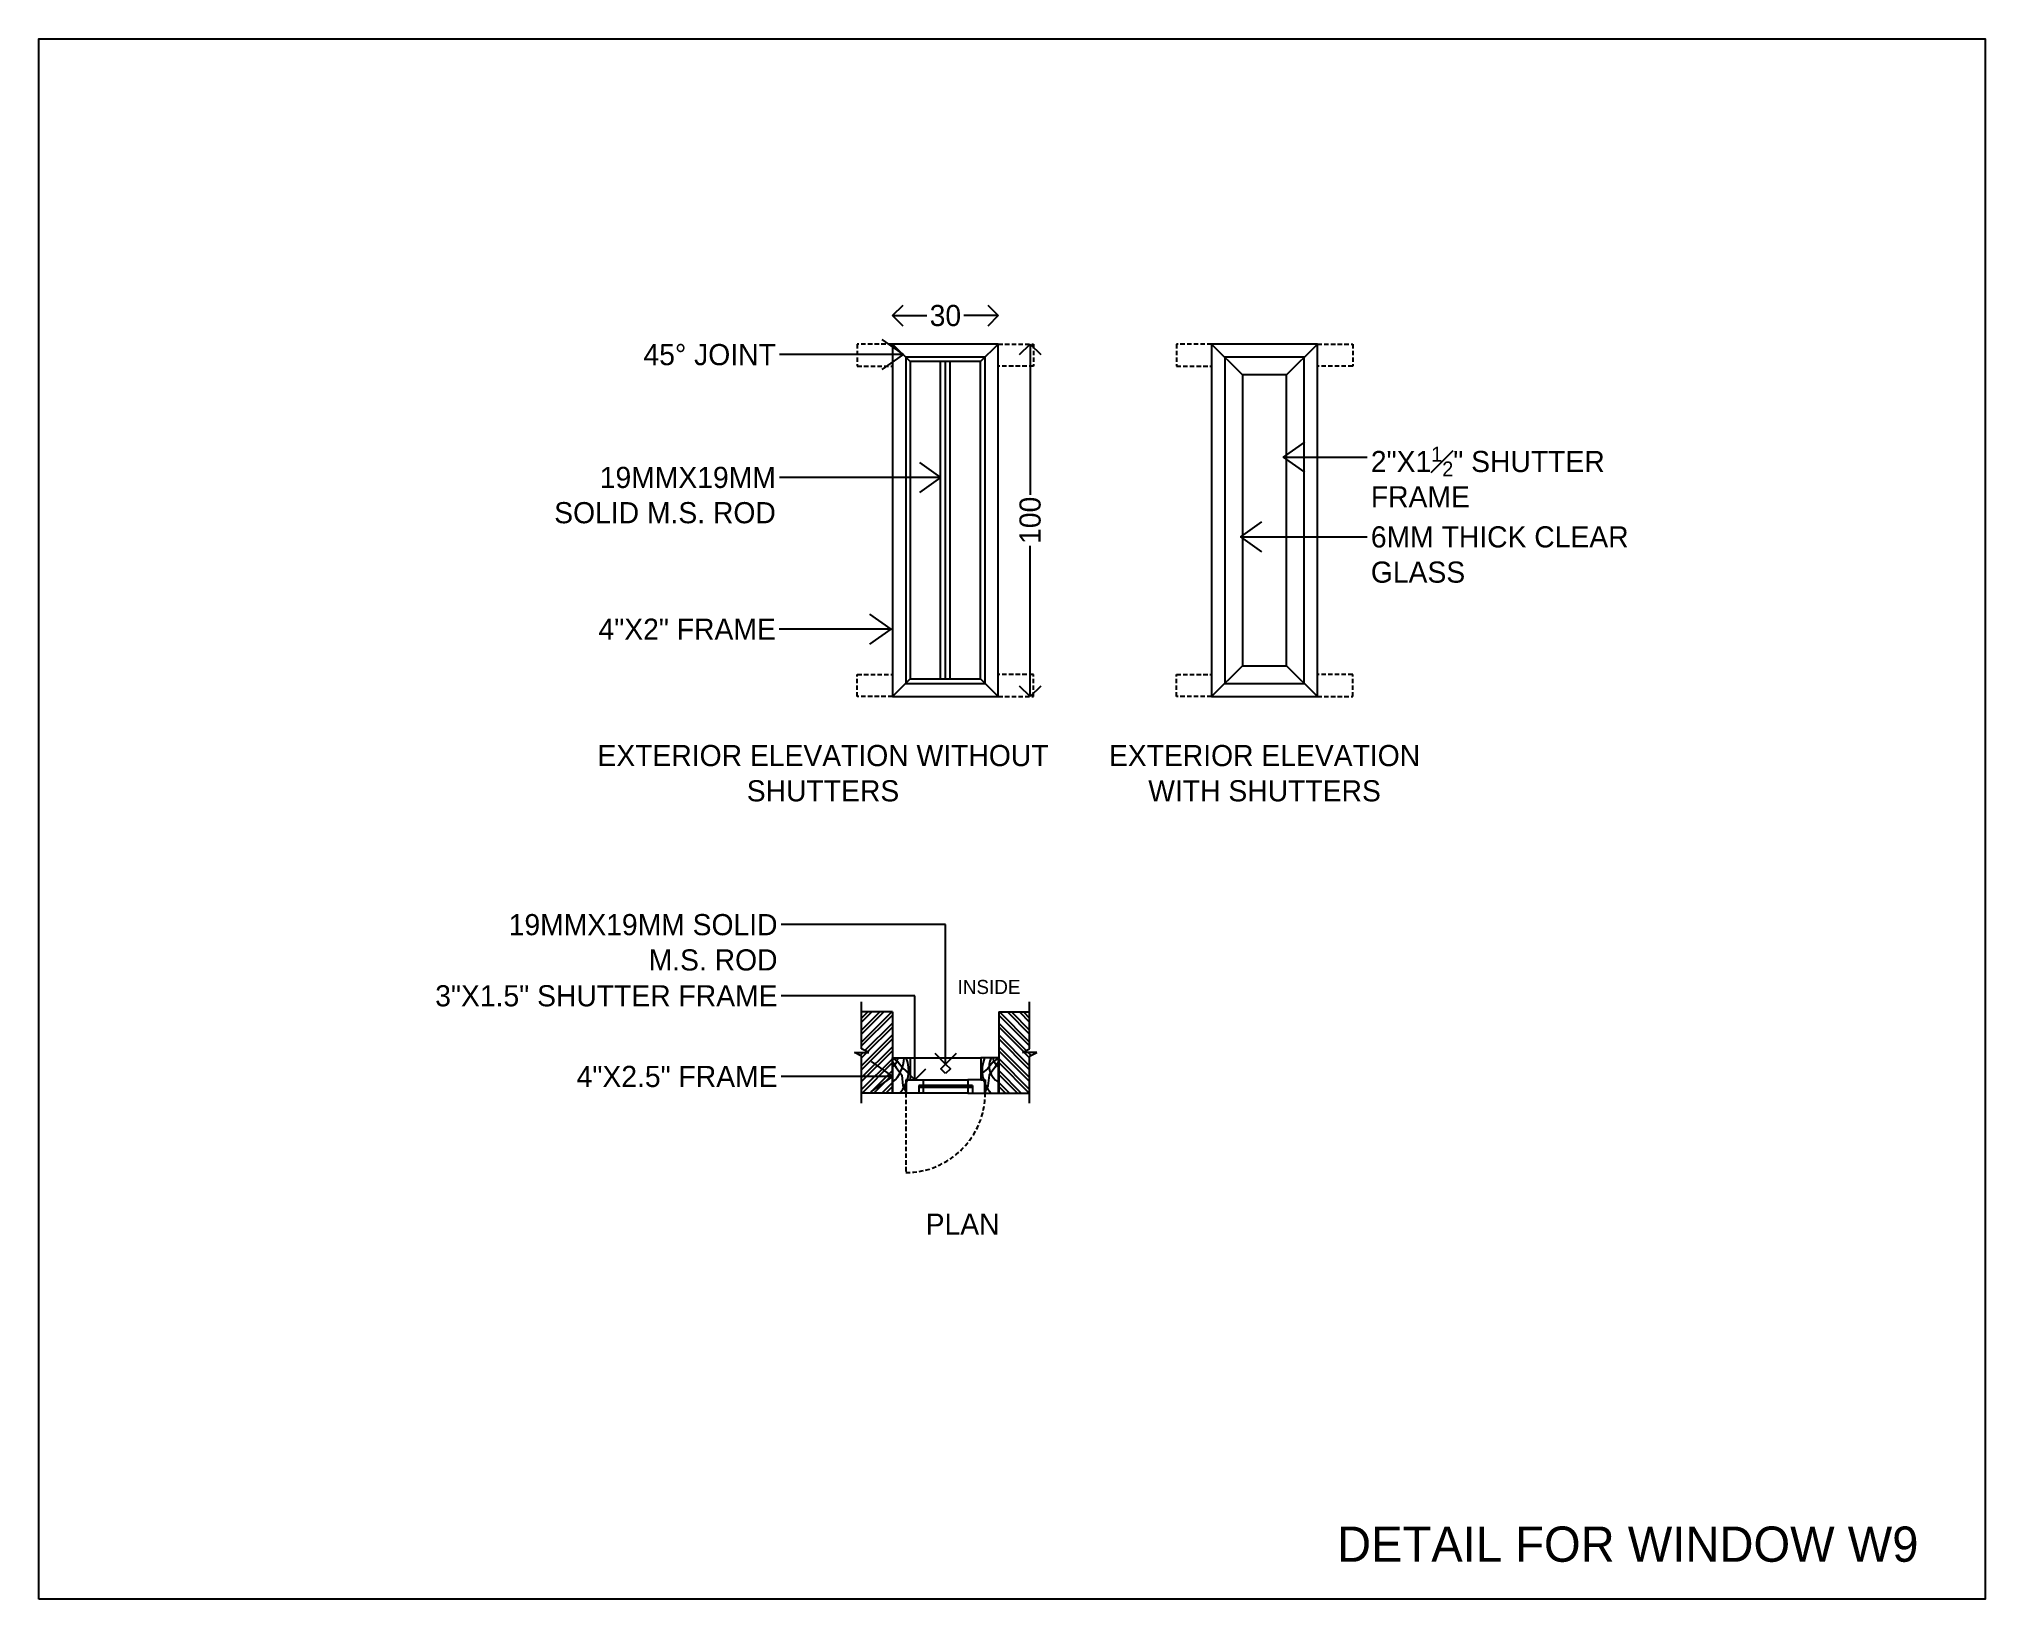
# Model space of a CAD drawing. Header units: metres. Extents: x -16 to 65907, y -5261 to 15511.
# Drawn here: x 36771 to 37323, y 9332 to 9775 of the extents above; entities that cross this region are included whole.
import ezdxf

# ---------------------------------------------------------------- set-up
doc = ezdxf.new("R2010")
doc.units = ezdxf.units.M
doc.header["$PDMODE"] = 67
doc.header["$PDSIZE"] = -5
doc.linetypes.add('DASHED', pattern=[19.05, 12.7, -6.35])
doc.layers.get('0').update_dxf_attribs({"color": 6})
for name, color, linetype in [('BC-DIMENSION', 8, 'Continuous'), ('BC-GREYCOLOR', 8, 'Continuous'), ('BC-HATCH', 8, 'Continuous'), ('BC-JOINERY', 93, 'Continuous'), ('BC-TEXT', 7, 'Continuous'), ('BC-WHITECOLOR', 7, 'Continuous')]:
    doc.layers.add(name, color=color, linetype=linetype)
doc.styles.add('BC-1IN10-2', font='FreeSans.ttf', dxfattribs={"height": 4})
doc.styles.add('BC-1IN10-3', font='FreeSans.ttf', dxfattribs={"height": 6})
doc.styles.add('BC-1IN50-1', font='FreeSans.ttf', dxfattribs={"height": 10})
doc.dimstyles.new('BC-1IN10-3', dxfattribs={"dimtxt": 6, "dimasz": 6, "dimexe": 0.18, "dimexo": 0.0625, "dimgap": 1, "dimtad": 0, "dimtoh": 1, "dimzin": 12, "dimdsep": 46, "dimtxsty": 'BC-1IN10-3', "dimblk": 'OPEN90', "dimcen": 0.09, "dimse1": 1, "dimse2": 1, "dimclrd": 256, "dimclre": 256, "dimclrt": 7, "dimadec": 0, "dimazin": 0, "dimtfac": 1, "dimtdec": 1, "dimtofl": 0, "dimtmove": 1, "dimatfit": 3, "dimldrblk": 'OPEN90', "dimfxl": 1, "dimtolj": 1, "dimtzin": 0, "dimlwd": -3, "dimarcsym": 0})
doc.dimstyles.new('BC-1IN50-1', dxfattribs={"dimtxt": 10, "dimasz": 10, "dimexe": 0.18, "dimexo": 0.0625, "dimgap": 1, "dimtad": 0, "dimdec": 1, "dimzin": 12, "dimdsep": 46, "dimtxsty": 'BC-1IN50-1', "dimblk": 'OPEN90', "dimcen": 0.09, "dimse1": 1, "dimse2": 1, "dimclrd": 8, "dimclre": 256, "dimclrt": 7, "dimadec": 0, "dimazin": 0, "dimtfac": 1, "dimtdec": 0, "dimtofl": 0, "dimtmove": 1, "dimatfit": 3, "dimfxl": 1, "dimtolj": 1, "dimtzin": 0, "dimlwd": -3, "dimarcsym": 0})

msp = doc.modelspace()

# ---------------------------------------------------------------- texts
at = {"layer": 'BC-TEXT', "color": 7, "char_height": 6, "style": 'BC-1IN10-3'}
for s, insert, width, attachment_point in [('{45%%d JOINT}', (36979.614, 9688.03), 75.06401, 3), ('{\\A1;2"X1\\H1x;{\\H0.7x;\\S1#2;}" SHUTTER FRAME}', (37148.385, 9658.909), 89.47914, 1), ('{19MMX19MM SOLID M.S. ROD}', (36979.614, 9653.195), 75.06401, 3), ('{\\A1;\\H1x;6MM THICK CLEAR GLASS}', (37148.385, 9636.335), 73.45353, 1), ('{4"X2" FRAME}', (36979.604, 9610.156), 75.06401, 3), ('{19MMX19MM SOLID M.S. ROD}', (36980.094, 9526.352), 87.97629, 3), ('{3"X1.5" SHUTTER FRAME}', (36980.094, 9506.176), 91.98637, 3), ('{4"X2.5" FRAME}', (36980.094, 9483.296), 75.06401, 3)]:
    msp.add_mtext(s, dxfattribs=dict(at, insert=insert, width=width, attachment_point=attachment_point))
at = {"layer": 'BC-TEXT', "attachment_point": 5}
for s, insert, char_height, width, style in [('{\\pxqc;EXTERIOR ELEVATION WITHOUT SHUTTERS}', (36992.995, 9566.269), 6, 129.74264, 'BC-1IN10-3'), ('{\\pxqc;EXTERIOR ELEVATION WITH SHUTTERS}', (37118.233, 9566.269), 6, 105.20227, 'BC-1IN10-3'), ('{\\pxqc;INSIDE}', (37040.085, 9505.645), 4, 165.16731, 'BC-1IN10-2'), ('{\\pxqc;PLAN}', (37032.594, 9438.402), 6, 165.16731, 'BC-1IN10-3'), ('{\\pxqc;DETAIL FOR WINDOW W9}', (37221.247, 9347.576), 10, 258.49544, 'BC-1IN10-3')]:
    msp.add_mtext(s, dxfattribs=dict(at, insert=insert, char_height=char_height, width=width, style=style))

# ---------------------------------------------------------------- blocks, each defined once
blk = doc.blocks.new('_OPEN90')
at = {"color": 0, "linetype": 'ByBlock'}
for p, q in [((0, 0), (-1, 0)), ((-0.5, 0.5), (0, 0)), ((0, 0), (-0.5, -0.5))]:
    blk.add_line(p, q, dxfattribs=at)
blk = doc.blocks.new('*D846')
at = {"layer": 'BC-DIMENSION', "lineweight": -3}
for p, q in [((37018.71, 9696.08), (37022.46, 9696.08)), ((37036.71, 9696.08), (37032.95, 9696.08))]:
    blk.add_line(p, q, dxfattribs=at)
at = {"layer": 'Defpoints', "color": 0}
for p in [(37012.71, 9696.08), (37012.71, 9688.03), (37042.71, 9688.03)]:
    blk.add_point(p, dxfattribs=at)
at = {"layer": 'BC-DIMENSION', "lineweight": -3, "xscale": 6, "yscale": 6, "zscale": 6, "rotation": 180}
blk.add_blockref('_OPEN90', (37012.71, 9696.08), dxfattribs=at)
at = {"layer": 'BC-DIMENSION', "lineweight": -3, "xscale": 6, "yscale": 6, "zscale": 6}
blk.add_blockref('_OPEN90', (37042.71, 9696.08), dxfattribs=at)
at = {"layer": 'BC-DIMENSION', "color": 7, "insert": (37027.71, 9696.08), "char_height": 6, "attachment_point": 5, "style": 'BC-1IN10-3'}
blk.add_mtext('\\A1;30', dxfattribs=at)
blk = doc.blocks.new('*D847')
at = {"layer": 'BC-DIMENSION', "lineweight": -3}
for p, q in [((37051.76, 9682.03), (37051.76, 9645.27)), ((37051.76, 9594.03), (37051.76, 9630.79))]:
    blk.add_line(p, q, dxfattribs=at)
at = {"layer": 'Defpoints', "color": 0}
for p in [(37042.71, 9688.03), (37051.76, 9688.03), (37042.71, 9588.03)]:
    blk.add_point(p, dxfattribs=at)
at = {"layer": 'BC-DIMENSION', "lineweight": -3, "xscale": 6, "yscale": 6, "zscale": 6}
for p, rotation in [((37051.76, 9688.03), 90), ((37051.76, 9588.03), 270)]:
    blk.add_blockref('_OPEN90', p, dxfattribs=dict(at, rotation=rotation))
at = {"layer": 'BC-DIMENSION', "color": 7, "insert": (37051.76, 9638.03), "char_height": 6, "attachment_point": 5, "rotation": 90, "style": 'BC-1IN10-3'}
blk.add_mtext('\\A1;100', dxfattribs=at)

# ---------------------------------------------------------------- dimensions: what is measured, and where the dimension line sits
at = {"layer": 'BC-DIMENSION'}
dim = msp.add_linear_dim(base=(37012.706, 9696.084), p1=(37042.706, 9688.03), p2=(37012.706, 9688.03), dimstyle='BC-1IN10-3', override={"dimlfac": 1}, dxfattribs=at)
dim.commit()
dim.dimension.update_dxf_attribs({"geometry": '*D846', "text_midpoint": (37027.706, 9696.084)})
dim = msp.add_linear_dim(base=(37051.759, 9688.03), p1=(37042.706, 9588.03), p2=(37042.706, 9688.03), angle=90, dimstyle='BC-1IN10-3', override={"dimlfac": 1}, dxfattribs=at)
dim.commit()
dim.dimension.update_dxf_attribs({"geometry": '*D847', "text_midpoint": (37051.759, 9638.03)})

# ---------------------------------------------------------------- hatches: boundary and pattern name
at = {"layer": 'BC-HATCH'}
h = msp.add_hatch(dxfattribs=at)
h.set_pattern_fill('ANSI32', color=256, scale=0.25, style=0)
h.set_pattern_definition([(45, (5112.9956, 64.3418), (-1.68379802, 1.68379802), []), (45, (5114.118, 64.3418), (-1.68379802, 1.68379802), [])])
h.paths.add_polyline_path([(37012.696, 9475.59), (37012.696, 9498.59), (37003.946, 9498.59), (37003.946, 9488.157), (37005.966, 9487.09), (37001.926, 9487.09), (37003.946, 9486.022), (37003.946, 9475.59)])
h = msp.add_hatch(dxfattribs=at)
h.set_pattern_fill('ANSI32', color=256, scale=0.25, angle=180, style=0)
h.set_pattern_definition([(135, (68942.561, 64.3418), (1.68379802, 1.68379802), []), (135, (68941.4384, 64.3418), (1.68379802, 1.68379802), [])])
h.paths.add_polyline_path([(37042.861, 9475.59), (37042.861, 9498.59), (37051.611, 9498.59), (37051.611, 9488.157), (37049.59, 9487.09), (37053.631, 9487.09), (37051.611, 9486.022), (37051.611, 9475.59)])

# ---------------------------------------------------------------- linework, layer by layer
at = {"layer": 'BC-GREYCOLOR'}
for p, q in [((37017.706, 9683.03), (37012.706, 9688.03)), ((37037.706, 9683.03), (37042.706, 9688.03)), ((37111.983, 9679.28), (37103.233, 9688.03)), ((37124.483, 9679.28), (37133.233, 9688.03)), ((37026.362, 9593.03), (37026.362, 9683.03)), ((37027.706, 9593.03), (37027.706, 9683.03)), ((37029.049, 9593.03), (37029.049, 9683.03)), ((37111.983, 9596.78), (37103.233, 9588.03)), ((37124.483, 9596.78), (37133.233, 9588.03)), ((37017.706, 9593.03), (37012.706, 9588.03)), ((37037.706, 9593.03), (37042.706, 9588.03))]:
    msp.add_line(p, q, dxfattribs=at)
at = {"layer": 'BC-GREYCOLOR', "linetype": 'DASHED', "ltscale": 0.1}
msp.add_line((37016.446, 9475.59), (37016.446, 9453.025), dxfattribs=at)
for points in [[(37012.706, 9688.03), (37002.706, 9688.03), (37002.706, 9681.78), (37012.706, 9681.78)], [(37042.706, 9688.03), (37052.706, 9688.03), (37052.706, 9681.78), (37042.706, 9681.78)], [(37103.233, 9688.03), (37093.233, 9688.03), (37093.233, 9681.78), (37103.233, 9681.78)], [(37133.233, 9688.03), (37143.233, 9688.03), (37143.233, 9681.78), (37133.233, 9681.78)], [(37012.706, 9588.03), (37002.706, 9588.03), (37002.706, 9594.28), (37012.706, 9594.28)], [(37042.706, 9588.03), (37052.706, 9588.03), (37052.706, 9594.28), (37042.706, 9594.28)], [(37103.233, 9588.03), (37093.233, 9588.03), (37093.233, 9594.28), (37103.233, 9594.28)], [(37133.233, 9588.03), (37143.233, 9588.03), (37143.233, 9594.28), (37133.233, 9594.28)]]:
    msp.add_lwpolyline(points, dxfattribs=at)
at = {"layer": 'BC-GREYCOLOR'}
msp.add_lwpolyline([(37038.956, 9591.78), (37038.956, 9684.28), (37016.456, 9684.28), (37016.456, 9591.78)], close=True, dxfattribs=at)
at = {"layer": 'BC-GREYCOLOR', "linetype": 'DASHED', "ltscale": 0.1}
msp.add_arc((37016.446, 9475.59), 22.565, 270, 360, dxfattribs=at)
at = {"layer": 'BC-HATCH'}
for points in [[(37012.696, 9484.459), (37013.755, 9482.879), (37015.359, 9480.653), (37015.682, 9477.624), (37016.446, 9476.052)], [(37012.706, 9485.59), (37014.32, 9484.334), (37015.831, 9482.434), (37017.226, 9481.335), (37017.696, 9481.25)], [(37042.751, 9485.59), (37041.137, 9484.334), (37039.626, 9482.434), (37038.23, 9481.335), (37037.761, 9481.25)], [(37042.761, 9484.459), (37041.701, 9482.879), (37040.098, 9480.653), (37039.774, 9477.624), (37039.011, 9476.052)]]:
    msp.add_lwpolyline(points, dxfattribs=at)
for centre, radius, start, end in [((37006.721, 9485.793), 9.313, 309.91119, 358.74686), ((37010.048, 9486.322), 4.298, 308.02701, 350.18517), ((37007.929, 9481.996), 9.401, 317.04446, 22.47538), ((37047.527, 9481.996), 9.401, 157.52462, 222.95554), ((37045.458, 9483.244), 5.328, 153.87769, 239.57508), ((37045.408, 9486.322), 4.298, 189.81483, 231.97299)]:
    msp.add_arc(centre, radius, start, end, dxfattribs=at)
at = {"layer": 'BC-JOINERY'}
for p, q in [((37012.696, 9475.59), (37012.696, 9485.59)), ((37012.696, 9485.59), (37017.696, 9485.59)), ((37017.696, 9485.59), (37017.696, 9479.34)), ((37042.761, 9485.59), (37037.761, 9485.59)), ((37037.761, 9485.59), (37037.761, 9479.34)), ((37042.761, 9475.59), (37042.761, 9485.59)), ((37017.696, 9479.34), (37016.446, 9479.34)), ((37016.446, 9479.34), (37016.446, 9475.59)), ((37037.761, 9479.34), (37039.011, 9479.34)), ((37039.011, 9479.34), (37039.011, 9475.59)), ((37016.446, 9475.59), (37012.696, 9475.59)), ((37020.196, 9477.765), (37020.196, 9477.165)), ((37020.196, 9477.165), (37020.196, 9475.59)), ((37020.446, 9477.165), (37020.446, 9477.765)), ((37035.111, 9477.165), (37035.111, 9477.765)), ((37035.361, 9477.765), (37035.361, 9477.165)), ((37035.361, 9477.165), (37035.361, 9475.59)), ((37039.011, 9475.59), (37042.761, 9475.59))]:
    msp.add_line(p, q, dxfattribs=at)
for points in [[(37021.446, 9477.165), (37021.446, 9475.59), (37016.646, 9475.59), (37016.646, 9479.34), (37021.446, 9479.34), (37021.446, 9477.765)], [(37034.111, 9477.165), (37034.111, 9475.59), (37038.911, 9475.59), (37038.911, 9479.34), (37034.111, 9479.34), (37034.111, 9477.765)]]:
    msp.add_lwpolyline(points, dxfattribs=at)
at = {"layer": 'BC-WHITECOLOR'}
for p, q in [((37003.946, 9488.157), (37003.946, 9501.465)), ((37051.611, 9488.157), (37051.611, 9501.465)), ((37012.696, 9498.59), (37003.946, 9498.59)), ((37012.696, 9498.59), (37012.696, 9475.59)), ((37042.861, 9498.59), (37042.861, 9475.59)), ((37042.861, 9498.59), (37051.611, 9498.59)), ((37012.696, 9489.59), (37012.696, 9484.59)), ((37042.861, 9489.59), (37042.861, 9484.59)), ((37001.926, 9487.09), (37005.966, 9487.09)), ((37003.946, 9486.022), (37001.926, 9487.09)), ((37005.966, 9487.09), (37003.946, 9488.157)), ((37003.946, 9472.715), (37003.946, 9486.022)), ((37017.796, 9485.59), (37037.761, 9485.59)), ((37049.59, 9487.09), (37051.611, 9488.157)), ((37053.631, 9487.09), (37049.59, 9487.09)), ((37051.611, 9486.022), (37053.631, 9487.09)), ((37051.611, 9472.715), (37051.611, 9486.022)), ((37021.446, 9479.34), (37034.111, 9479.34)), ((37012.696, 9475.59), (37003.946, 9475.59)), ((37035.361, 9477.765), (37020.196, 9477.765)), ((37035.361, 9477.165), (37020.196, 9477.165)), ((37034.111, 9475.59), (37021.446, 9475.59)), ((37042.861, 9475.59), (37051.611, 9475.59))]:
    msp.add_line(p, q, dxfattribs=at)
for points in [[(37042.706, 9588.03), (37042.706, 9688.03), (37012.706, 9688.03), (37012.706, 9588.03)], [(37133.233, 9588.03), (37133.233, 9688.03), (37103.233, 9688.03), (37103.233, 9588.03)], [(37037.706, 9593.03), (37037.706, 9683.03), (37017.706, 9683.03), (37017.706, 9593.03)], [(37129.483, 9591.78), (37129.483, 9684.28), (37106.983, 9684.28), (37106.983, 9591.78)], [(37124.483, 9596.78), (37124.483, 9679.28), (37111.983, 9679.28), (37111.983, 9596.78)], [(37027.778, 9481.121), (37026.435, 9482.465), (37027.778, 9483.808), (37029.122, 9482.465)]]:
    msp.add_lwpolyline(points, close=True, dxfattribs=at)
at = {"layer": 'Defpoints'}
msp.add_lwpolyline([(36770.602, 9332.065), (36770.602, 9774.565), (37322.602, 9774.565), (37322.602, 9332.065)], close=True, dxfattribs=at)

msp.set_redraw_order([(e.dxf.handle, doc.entitydb.next_handle()) for e in msp.query("TEXT MTEXT ATTDEF DIMENSION ARC_DIMENSION")])  # texts and dimensions are drawn at this point

# ---------------------------------------------------------------- leaders
at = {"layer": 'BC-TEXT', "annotation_type": 0, "has_hookline": 1}
for points, dimstyle, override, hookline_direction, text_width in [([(37015.706, 9685.03), (36980.614, 9685.03)], 'BC-1IN50-1', {"dimtxt": 6, "dimasz": 6, "dimtad": 0, "dimtoh": 1, "dimdec": 2, "dimtxsty": 'BC-1IN10-3', "dimclrd": 256, "dimtdec": 1, "dimldrblk": 'OPEN90'}, 1, 40.016), ([(37123.625, 9655.909), (37147.385, 9655.909)], 'BC-1IN50-1', {"dimtxt": 6, "dimasz": 6, "dimtad": 0, "dimtoh": 1, "dimdec": 2, "dimtxsty": 'BC-1IN10-3', "dimclrd": 256, "dimtdec": 1, "dimldrblk": 'OPEN90'}, 0, 66.082), ([(37026.362, 9650.195), (36980.614, 9650.195)], 'BC-1IN50-1', {"dimtxt": 6, "dimasz": 6, "dimtad": 0, "dimtoh": 1, "dimdec": 2, "dimtxsty": 'BC-1IN10-3', "dimclrd": 256, "dimtdec": 1, "dimldrblk": 'OPEN90'}, 1, 62.601), ([(37111.476, 9633.335), (37147.385, 9633.335)], 'BC-1IN50-1', {"dimtxt": 6, "dimasz": 6, "dimtad": 0, "dimtoh": 1, "dimdec": 2, "dimtxsty": 'BC-1IN10-3', "dimclrd": 256, "dimtdec": 1, "dimldrblk": 'OPEN90'}, 0, 55.737), ([(37012.207, 9607.156), (36980.604, 9607.156)], 'BC-1IN50-1', {"dimtxt": 6, "dimasz": 6, "dimtad": 0, "dimtoh": 1, "dimdec": 2, "dimtxsty": 'BC-1IN10-3', "dimclrd": 256, "dimtdec": 1, "dimldrblk": 'OPEN90'}, 1, 50.041), ([(37027.778, 9483.808), (37027.778, 9523.352), (36981.094, 9523.352)], 'BC-1IN10-3', {"dimtad": 0}, 1, 77.062), ([(37019.046, 9479.34), (37019.046, 9503.176), (36981.094, 9503.176)], 'BC-1IN10-3', {"dimtad": 0}, 1, 66.914), ([(37012.696, 9480.296), (36981.094, 9480.296)], 'BC-1IN50-1', {"dimtxt": 6, "dimasz": 6, "dimtad": 0, "dimtoh": 1, "dimdec": 2, "dimtxsty": 'BC-1IN10-3', "dimclrd": 256, "dimtdec": 1, "dimldrblk": 'OPEN90'}, 1, 56.675)]:
    msp.add_leader(points, dimstyle=dimstyle, override=override, dxfattribs=dict(at, hookline_direction=hookline_direction, text_width=text_width))

doc.saveas('drawing.dxf')
